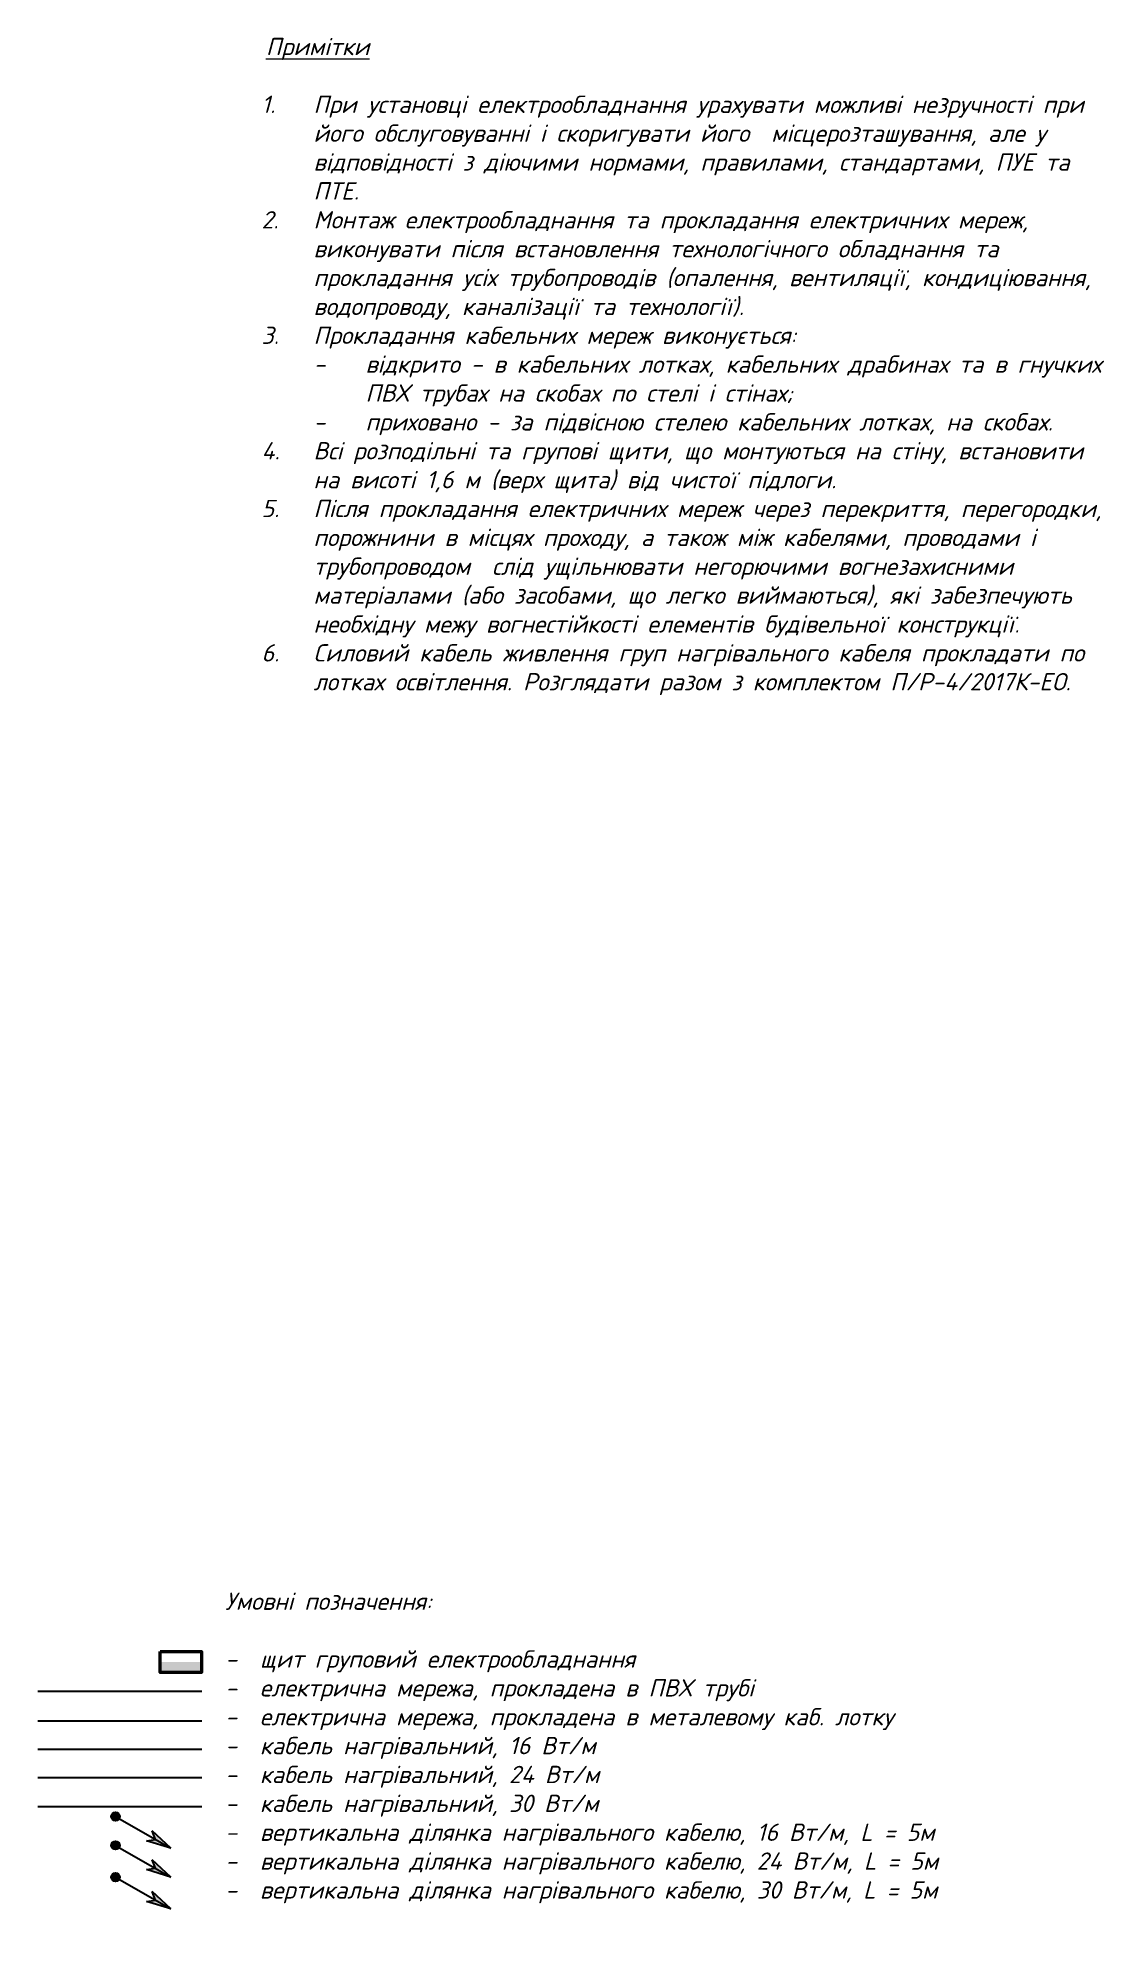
# Model space of a CAD drawing. Header units: millimetres. Extents: x 128978 to 991105, y 88203 to 186654.
# Drawn here: x 287256 to 302638, y 106367 to 133640 of the extents above; entities that cross this region are included whole.
import ezdxf

# ---------------------------------------------------------------- set-up
doc = ezdxf.new("R2010")
doc.units = ezdxf.units.MM
for name, color, linetype, lineweight in [('E_В лотку', 5, 'Kabl_in_Lotok', 30), ('E_Розп. мережі', 5, 'Continuous', 30), ('E_Щити', 1, 'Continuous', 50), ('Кабельний обігрів труб', 220, 'Continuous', 30)]:
    doc.layers.add(name, color=color, linetype=linetype, lineweight=lineweight)
doc.styles.add('GOST 2.304', font='isocpeui.ttf')
doc.linetypes.add('Kabl_in_Lotok', pattern='A,10,[130,ltypeshp.shx,S=1,R=0,X=0,Y=0],1,[130,ltypeshp.shx,S=1,R=90,X=0,Y=-1],1,[130,ltypeshp.shx,S=1,R=0,X=0,Y=0],10', length=22)

msp = doc.modelspace()

# ---------------------------------------------------------------- texts
at = {"color": 7, "lineweight": 15, "char_height": 250, "attachment_point": 1, "style": 'GOST 2.304'}
for s, insert, width in [('\\pi63.6875;{\\LПримітки\\P\\pi0;}\\P\\pi-750,l750,t750;1.^IПри установці електрообладнання урахувати можливі незручності при його обслуговуванні і скоригувати його  місцерозташування, але у відповідності з діючими нормами, правилами, стандартами, ПУЕ та ПТЕ.\\P2.^IМонтаж електрообладнання та прокладання електричних мереж, виконувати після встановлення технологічного обладнання та прокладання усіх трубопроводів (опалення, вентиляції, кондиціювання, водопроводу, каналізації та технології){\\fISOCPEUR|b0|i1|c238|p34;.\\P}3.^IПрокладання кабельних мереж виконується:\\P\\pl1500,t1500;-^Iвідкрито - в кабельних лотках, кабельних драбинах та в гнучких ПВХ трубах на скобах по стелі і стінах;\\P-^Iприховано - за підвісною стелею кабельних лотках, на скобах.\\P\\pl750,t750;4.^IВсі розподільні та групові щити, що монтуються на стіну, встановити на висоті 1,6 м (верх щита) від чистої підлоги.\\P5.^IПісля прокладання електричних мереж через перекриття, перегородки, порожнини в місцях проходу, а також між кабелями, проводами і трубопроводом  слід ущільнювати негорючими вогнезахисними матеріалами (або засобами, що легко виймаються), які забезпечують необхідну межу вогнестійкості елементів будівельної конструкції.\\P6.^IСиловий кабель живлення груп нагрівального кабеля прокладати по лотках освітлення. Розглядати разом з комплектом {\\C256;П/Р-4/2017К-ЕО}.', (290482.1, 133638.6), 12232.662), ('\\pt500;{\\C256;Умовні позначення:\\P\\P-^Iщит груповий електрообладнання\\P-^Iелектрична мережа, прокладена в ПВХ трубі\\P-^Iелектрична мережа, прокладена в металевому каб. лотку\\P-^Iкабель нагрівальний, 16 Вт/м\\P-^Iкабель нагрівальний, 24 Вт/м\\P-^Iкабель нагрівальний, 30 Вт/м\\P-^Iвертикальна ділянка нагрівального кабелю, 16 Вт/м, L = 5м\\P-^Iвертикальна ділянка нагрівального кабелю, 24 Вт/м, L = 5м\\P-^Iвертикальна ділянка нагрівального кабелю, 30 Вт/м, L = 5м}', (289958.6, 111197.6), 18030.568)]:
    msp.add_mtext(s, dxfattribs=dict(at, insert=insert, width=width))

# ---------------------------------------------------------------- blocks, each defined once
blk = doc.blocks.new('*U3')
at = {"lineweight": 40}
h = blk.add_hatch(color=0, dxfattribs=at)
h.dxf.hatch_style = 1
h.paths.add_polyline_path([(300, 150), (-300, 150), (-300, 0), (300, 0)])
at = {"color": 0}
blk.add_lwpolyline([(-300, 300), (300, 300), (300, 0), (-300, 0)], close=True, dxfattribs=at)
blk = doc.blocks.new('*U188')
at = {"lineweight": -2}
h = blk.add_hatch(color=0, dxfattribs=at)
edge = h.paths.add_edge_path()
edge.add_arc((0.07, 0), 1.28, 0, 360)
h = blk.add_hatch(color=0, dxfattribs=at)
h.paths.add_polyline_path([(8.88, -16.13), (4.02, -10.62), (6.45, -11.65)])
h.paths.add_polyline_path([(8.88, -16.13), (6.45, -11.65), (6.9, -9.05)])
at = {"color": 0, "lineweight": -2}
for p, q in [((0.11, 0), (8.88, -16.13)), ((8.88, -16.13), (4.02, -10.62)), ((4.02, -10.62), (6.45, -11.65)), ((6.45, -11.65), (6.9, -9.05)), ((8.88, -16.13), (6.9, -9.05))]:
    blk.add_line(p, q, dxfattribs=at)
blk.add_circle((0.11, 0), 1.24, dxfattribs=at)

# ---------------------------------------------------------------- linework, layer by layer
at = {"layer": 'E_В лотку', "ltscale": 80}
msp.add_lwpolyline([(287255.5, 109344.9), (289621.1, 109344.9)], dxfattribs=at)
at = {"layer": 'E_Розп. мережі', "ltscale": 100}
msp.add_lwpolyline([(287255.5, 109772.7), (289621.1, 109772.7)], dxfattribs=at)
at = {"layer": 'Кабельний обігрів труб'}
msp.add_lwpolyline([(287255.5, 108937.2), (289621.1, 108937.2)], dxfattribs=at)
at = {"layer": 'Кабельний обігрів труб', "color": 40}
msp.add_lwpolyline([(287255.5, 108529.4), (289621.1, 108529.4)], dxfattribs=at)
at = {"layer": 'Кабельний обігрів труб', "color": 70}
msp.add_lwpolyline([(287255.5, 108109.5), (289621.1, 108109.5)], dxfattribs=at)

# ---------------------------------------------------------------- block references
at = {"layer": 'E_Щити'}
msp.add_blockref('*U3', (289318.3, 110045.6), dxfattribs=at)
at = {"layer": 'Кабельний обігрів труб', "ltscale": 100, "xscale": 50.00000000000003, "yscale": 50.00000000000003, "zscale": 50.00000000000003, "rotation": 31.45695067393651}
msp.add_blockref('*U188', (288373.3, 107963.5), dxfattribs=at)
at = {"layer": 'Кабельний обігрів труб', "color": 40, "ltscale": 100, "xscale": 50.00000000000002, "yscale": 50.00000000000002, "zscale": 50.00000000000002, "rotation": 31.45695067393862}
msp.add_blockref('*U188', (288373.3, 107546), dxfattribs=at)
at = {"layer": 'Кабельний обігрів труб', "color": 70, "ltscale": 100, "xscale": 50.00000000000003, "yscale": 50.00000000000003, "zscale": 50.00000000000003, "rotation": 31.45695067394399}
msp.add_blockref('*U188', (288373.3, 107086.6), dxfattribs=at)

msp.set_redraw_order([(e.dxf.handle, doc.entitydb.next_handle()) for e in msp.query("TEXT MTEXT ATTDEF DIMENSION ARC_DIMENSION")])  # texts and dimensions are drawn at this point

doc.saveas('drawing.dxf')
